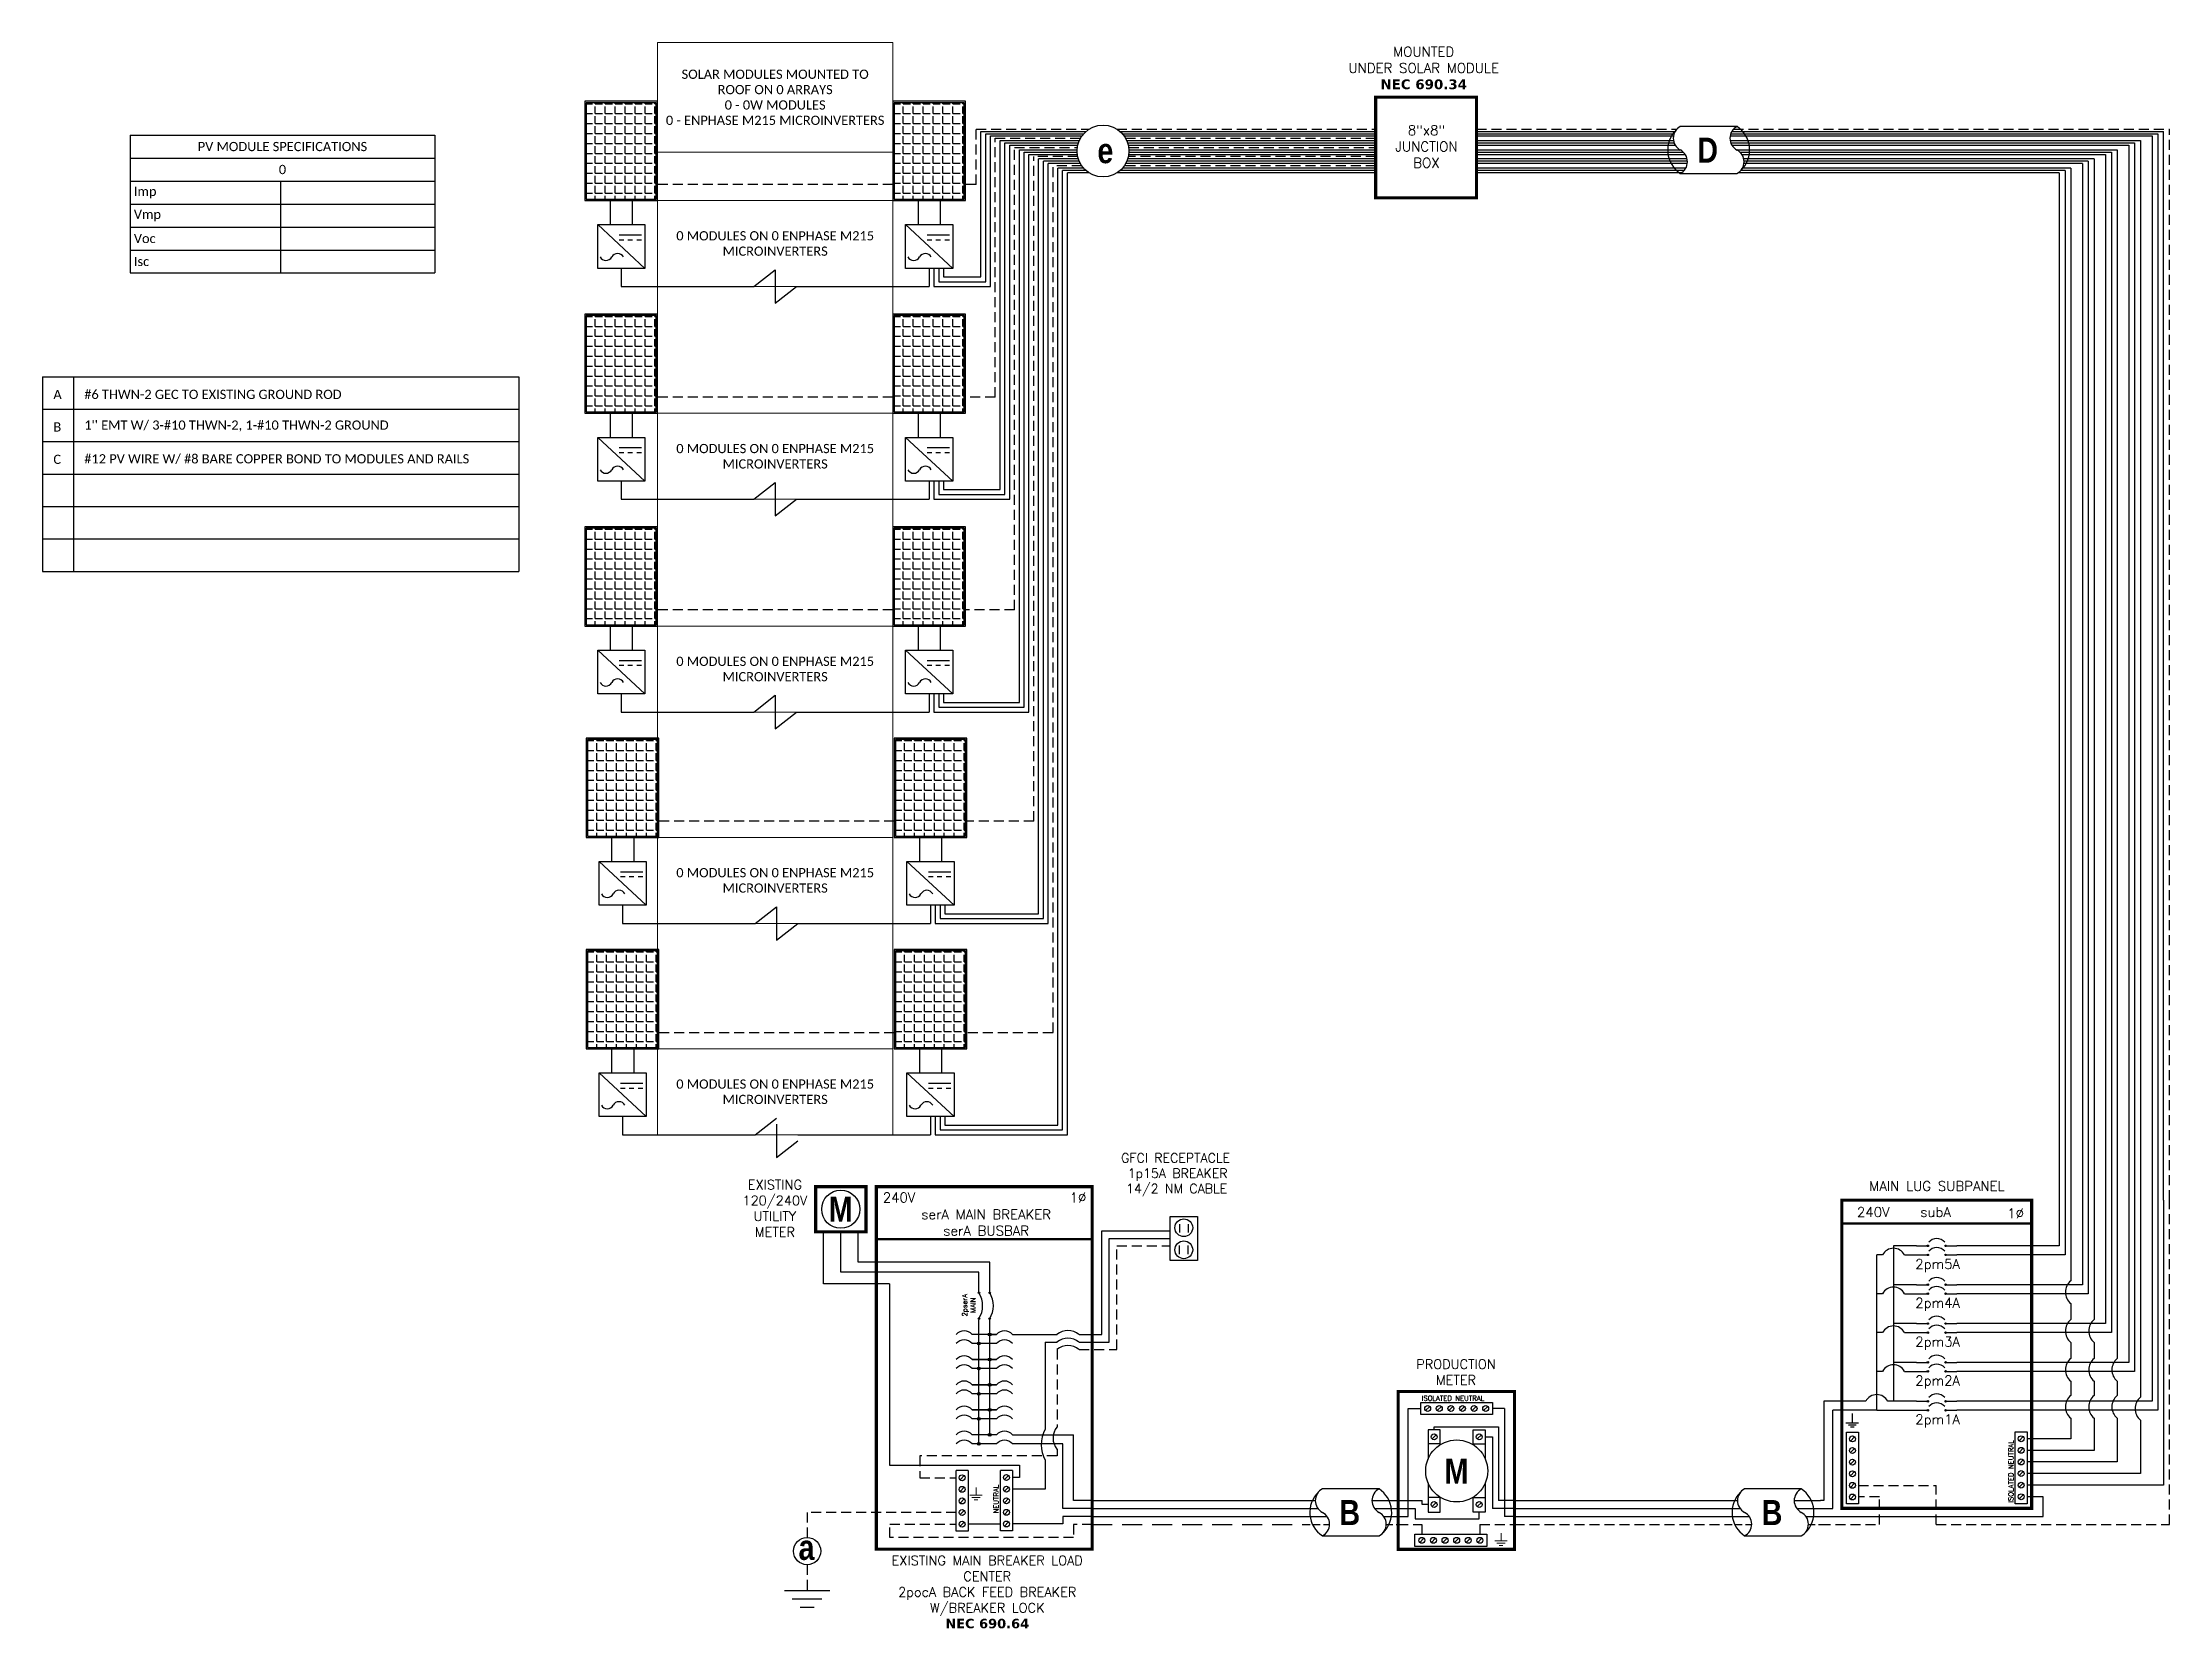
# Model space of a CAD drawing. Header units: feet. Extents: x 14492 to 15290, y 15282 to 15877.
import ezdxf

# ---------------------------------------------------------------- set-up
doc = ezdxf.new("R2010")
doc.units = ezdxf.units.FT
doc.header["$MEASUREMENT"] = 0
doc.linetypes.add('DASHED', pattern=[0.75, 0.5, -0.25])
doc.linetypes.add('HIDDEN', pattern=[0.375, 0.25, -0.125])
for name, color, linetype in [('ONE LINE BLOCKS', 7, 'Continuous'), ('TABLES', 7, 'Continuous'), ('TEXT', 7, 'Continuous'), ('Z - TITLEBLOCK TXT', 7, 'Continuous')]:
    doc.layers.add(name, color=color, linetype=linetype)
doc.styles.add('ONE LINE TXT', font='techb___.ttf')
doc.styles.get("Standard").update_dxf_attribs({"font": 'simplex.shx'})

msp = doc.modelspace()

# ---------------------------------------------------------------- texts
at = {"color": 1, "linetype": 'Continuous', "char_height": 9.3833, "attachment_point": 1, "style": 'ONE LINE TXT'}
for s, insert in [('{\\W1;\\C256;e}', (14887.84, 15841.12)), ('{\\W1;\\C256;D}', (15112.73, 15841.32)), ('{\\W1;\\C256;B}', (14978.55, 15330.59)), ('{\\W1;\\C256;B}', (15136.84, 15330.59))]:
    msp.add_mtext_dynamic_manual_height_columns(s, width=0.1385, gutter_width=2.13, heights=[0], dxfattribs=dict(at, insert=insert))

# ---------------------------------------------------------------- blocks, each defined once
blk = doc.blocks.new('5microSub')
at = {"layer": 'ONE LINE BLOCKS', "linetype": 'Continuous'}
h = blk.add_hatch(color=1, dxfattribs=at)
h.dxf.hatch_style = 1
edge = h.paths.add_edge_path()
edge.add_arc((40.28, 104.41), 0.291, 0, 360)
h = blk.add_hatch(color=1, dxfattribs=at)
h.dxf.hatch_style = 1
edge = h.paths.add_edge_path()
edge.add_arc((46.96, 104.41), 0.291, 0, 360)
h = blk.add_hatch(color=1, dxfattribs=at)
h.dxf.hatch_style = 1
edge = h.paths.add_edge_path()
edge.add_arc((40.28, 101.03), 0.291, 0, 360)
h = blk.add_hatch(color=1, dxfattribs=at)
h.dxf.hatch_style = 1
edge = h.paths.add_edge_path()
edge.add_arc((46.96, 101.03), 0.291, 0, 360)
h = blk.add_hatch(color=1, dxfattribs=at)
h.dxf.hatch_style = 1
edge = h.paths.add_edge_path()
edge.add_arc((40.28, 89.85), 0.291, 0, 360)
h = blk.add_hatch(color=1, dxfattribs=at)
h.dxf.hatch_style = 1
edge = h.paths.add_edge_path()
edge.add_arc((46.96, 89.85), 0.291, 0, 360)
h = blk.add_hatch(color=1, dxfattribs=at)
h.dxf.hatch_style = 1
edge = h.paths.add_edge_path()
edge.add_arc((40.28, 86.47), 0.291, 0, 360)
h = blk.add_hatch(color=1, dxfattribs=at)
h.dxf.hatch_style = 1
edge = h.paths.add_edge_path()
edge.add_arc((46.96, 86.47), 0.291, 0, 360)
h = blk.add_hatch(color=1, dxfattribs=at)
h.dxf.hatch_style = 1
edge = h.paths.add_edge_path()
edge.add_arc((40.28, 75.29), 0.291, 0, 360)
h = blk.add_hatch(color=1, dxfattribs=at)
h.dxf.hatch_style = 1
edge = h.paths.add_edge_path()
edge.add_arc((40.28, 71.91), 0.291, 0, 360)
h = blk.add_hatch(color=1, dxfattribs=at)
h.dxf.hatch_style = 1
edge = h.paths.add_edge_path()
edge.add_arc((46.96, 75.29), 0.291, 0, 360)
h = blk.add_hatch(color=1, dxfattribs=at)
h.dxf.hatch_style = 1
edge = h.paths.add_edge_path()
edge.add_arc((46.96, 71.91), 0.291, 0, 360)
h = blk.add_hatch(color=1, dxfattribs=at)
h.dxf.hatch_style = 1
edge = h.paths.add_edge_path()
edge.add_arc((40.28, 60.73), 0.291, 0, 360)
h = blk.add_hatch(color=1, dxfattribs=at)
h.dxf.hatch_style = 1
edge = h.paths.add_edge_path()
edge.add_arc((40.28, 57.35), 0.291, 0, 360)
h = blk.add_hatch(color=1, dxfattribs=at)
h.dxf.hatch_style = 1
edge = h.paths.add_edge_path()
edge.add_arc((46.96, 60.73), 0.291, 0, 360)
h = blk.add_hatch(color=1, dxfattribs=at)
h.dxf.hatch_style = 1
edge = h.paths.add_edge_path()
edge.add_arc((46.96, 57.35), 0.291, 0, 360)
h = blk.add_hatch(color=1, dxfattribs=at)
h.dxf.hatch_style = 1
edge = h.paths.add_edge_path()
edge.add_arc((40.28, 46.17), 0.291, 0, 360)
h = blk.add_hatch(color=1, dxfattribs=at)
h.dxf.hatch_style = 1
edge = h.paths.add_edge_path()
edge.add_arc((40.28, 42.79), 0.291, 0, 360)
h = blk.add_hatch(color=1, dxfattribs=at)
h.dxf.hatch_style = 1
edge = h.paths.add_edge_path()
edge.add_arc((46.96, 46.17), 0.291, 0, 360)
h = blk.add_hatch(color=1, dxfattribs=at)
h.dxf.hatch_style = 1
edge = h.paths.add_edge_path()
edge.add_arc((46.96, 42.79), 0.291, 0, 360)
at = {"color": 7, "linetype": 'Continuous'}
for p, q in [((89.54, 121.54), (89.54, 104.41)), ((98.24, 121.54), (98.24, 89.85)), ((106.94, 121.54), (106.94, 75.29)), ((115.64, 121.54), (115.64, 60.73)), ((124.34, 121.54), (124.34, 46.17)), ((36.09, 104.41), (27.43, 104.41)), ((27.43, 104.41), (27.43, 89.85)), ((89.54, 104.41), (51.15, 104.41)), ((36.09, 89.85), (27.43, 89.85)), ((27.43, 89.85), (27.43, 75.29)), ((98.24, 89.85), (51.15, 89.85)), ((36.09, 75.29), (27.43, 75.29)), ((27.43, 75.29), (27.43, 60.73)), ((106.94, 75.29), (51.15, 75.29)), ((36.09, 60.73), (27.43, 60.73)), ((27.43, 60.73), (27.43, 46.17)), ((115.64, 60.73), (51.15, 60.73)), ((17.02, 46.17), (1.34, 46.17)), ((1.34, 46.17), (1.34, 9)), ((36.09, 46.17), (25.26, 46.17)), ((124.34, 46.17), (51.15, 46.17)), ((1.34, 9), (0, 9))]:
    blk.add_line(p, q, dxfattribs=at)
at = {"color": 10, "linetype": 'Continuous'}
for p, q in [((91.71, 121.54), (91.71, 101.03)), ((100.41, 121.54), (100.41, 86.47)), ((109.11, 121.54), (109.11, 71.91)), ((117.81, 121.54), (117.81, 57.35)), ((126.51, 121.54), (126.51, 42.79)), ((21.14, 86.47), (21.14, 101.03)), ((23.31, 101.03), (21.14, 101.03)), ((31.55, 101.03), (36.09, 101.03)), ((91.71, 101.03), (51.15, 101.03)), ((21.14, 71.91), (21.14, 86.47)), ((23.31, 86.47), (21.14, 86.47)), ((31.55, 86.47), (36.09, 86.47)), ((100.41, 86.47), (51.15, 86.47)), ((21.14, 57.35), (21.14, 71.91)), ((23.31, 71.91), (21.14, 71.91)), ((31.55, 71.91), (36.09, 71.91)), ((109.11, 71.91), (51.15, 71.91)), ((21.14, 42.79), (21.14, 57.35)), ((23.31, 57.35), (21.14, 57.35)), ((31.55, 57.35), (36.09, 57.35)), ((117.81, 57.35), (51.15, 57.35)), ((21.14, 42.79), (4.63, 42.79)), ((4.63, 6), (4.63, 42.79)), ((21.14, 42.79), (36.09, 42.79)), ((126.51, 42.79), (51.15, 42.79)), ((0, 6), (4.63, 6))]:
    blk.add_line(p, q, dxfattribs=at)
at = {"color": 253, "linetype": 'Continuous'}
for p, q in [((93.89, 121.54), (93.89, 91.34)), ((102.59, 121.54), (102.59, 76.78)), ((111.29, 121.54), (111.29, 62.22)), ((119.99, 121.54), (119.99, 47.66)), ((128.69, 121.54), (128.69, 14.71)), ((93.89, 82.78), (93.89, 76.78)), ((93.89, 68.22), (93.89, 62.22)), ((102.59, 68.22), (102.59, 62.22)), ((93.89, 53.66), (93.89, 48.33)), ((102.59, 53.66), (102.59, 48.33)), ((111.29, 53.66), (111.29, 48.33)), ((93.89, 32.11), (77.54, 32.11)), ((93.89, 39.78), (93.89, 32.11)), ((102.59, 39.78), (102.59, 27.76)), ((111.29, 39.78), (111.29, 23.41)), ((119.99, 39.1), (119.99, 19.06)), ((102.59, 27.76), (77.54, 27.76)), ((111.29, 23.41), (77.54, 23.41)), ((119.99, 19.06), (77.54, 19.06)), ((128.69, 14.71), (77.54, 14.71)), ((83.55, 10.36), (77.54, 10.36)), ((83.55, 3), (83.55, 10.36)), ((0, 3), (83.55, 3))]:
    blk.add_line(p, q, dxfattribs=at)
at = {"color": 10, "linetype": 'Continuous'}
for centre in [(27.43, 98.87), (27.43, 84.31), (27.43, 69.75), (27.43, 55.19)]:
    blk.add_arc(centre, 4.65, 27.66392, 152.33608, dxfattribs=at)
at = {"color": 253, "linetype": 'Continuous'}
for centre in [(97.46, 87.06), (97.46, 72.5), (106.16, 72.5), (97.46, 57.94), (106.16, 57.94), (114.87, 57.94), (97.46, 44.05), (106.16, 44.05), (114.87, 44.05), (123.57, 43.38)]:
    blk.add_arc(centre, 5.58, 129.92155, 230.07845, dxfattribs=at)
at = {"color": 7, "linetype": 'Continuous'}
blk.add_arc((21.14, 44.01), 4.65, 27.66392, 152.33608, dxfattribs=at)
at = {"layer": 'ONE LINE BLOCKS', "lineweight": 50}
blk.add_line((8.04, 112.83), (79.2, 112.83), dxfattribs=at)
at = {"layer": 'ONE LINE BLOCKS', "lineweight": 50, "const_width": 1.19}
blk.add_lwpolyline([(8.04, 6.01), (8.04, 121.54), (79.2, 121.54), (79.2, 6.01)], close=True, dxfattribs=at)
at = {"layer": 'TEXT', "color": 92, "linetype": 'HIDDEN', "ltscale": 15}
for p, q in [((130.86, 0), (130.86, 121.54)), ((14.31, 14.64), (43.39, 14.64)), ((22.14, 10.28), (14.31, 10.28)), ((22.14, 0), (22.14, 10.28)), ((43.39, 0), (43.39, 14.64)), ((0, 0), (22.14, 0)), ((43.39, 0), (130.86, 0))]:
    blk.add_line(p, q, dxfattribs=at)
at = {"layer": 'TEXT', "color": 92, "linetype": 'HIDDEN', "flags": 128}
for points in [[(11.94, 41.63), (11.94, 38.13)], [(9.6, 38.13), (14.28, 38.13)], [(13.47, 37.26), (10.41, 37.26)], [(12.65, 36.39), (11.22, 36.39)]]:
    blk.add_lwpolyline(points, dxfattribs=at)
at = {"layer": 'Z - TITLEBLOCK TXT', "color": 1, "linetype": 'Continuous'}
for p, q in [((9.77, 7.69), (9.77, 34.63)), ((9.77, 34.63), (14.31, 34.63)), ((14.31, 34.63), (14.31, 7.69)), ((73, 7.76), (73, 34.71)), ((73, 34.71), (77.54, 34.71)), ((77.54, 34.71), (77.54, 7.76)), ((14.31, 7.69), (9.77, 7.69)), ((77.54, 7.76), (73, 7.76))]:
    blk.add_line(p, q, dxfattribs=at)
at = {"layer": 'Z - TITLEBLOCK TXT', "color": 4, "linetype": 'Continuous'}
for p, q in [((12.83, 32.82), (11.25, 31.25)), ((76.06, 32.9), (74.49, 31.32)), ((12.83, 28.47), (11.25, 26.9)), ((12.83, 24.12), (11.25, 22.55)), ((76.06, 28.54), (74.49, 26.97)), ((76.06, 24.19), (74.49, 22.62)), ((12.83, 19.77), (11.25, 18.2)), ((76.06, 19.84), (74.49, 18.27)), ((12.83, 15.42), (11.25, 13.85)), ((12.83, 11.07), (11.25, 9.5)), ((76.06, 15.49), (74.49, 13.92)), ((76.06, 11.14), (74.49, 9.57))]:
    blk.add_line(p, q, dxfattribs=at)
at = {"layer": 'Z - TITLEBLOCK TXT', "color": 1, "linetype": 'Continuous', "flags": 128}
for points in [[(36.09, 104.41), (40.28, 104.41)], [(36.09, 104.41), (40.28, 104.41)], [(46.96, 104.41), (51.15, 104.41)], [(36.09, 101.03), (40.28, 101.03)], [(36.09, 101.03), (40.28, 101.03)], [(46.96, 101.03), (51.15, 101.03)], [(36.09, 89.85), (40.28, 89.85)], [(36.09, 89.85), (40.28, 89.85)], [(46.96, 89.85), (51.15, 89.85)], [(36.09, 86.47), (40.28, 86.47)], [(36.09, 86.47), (40.28, 86.47)], [(46.96, 86.47), (51.15, 86.47)], [(36.09, 75.29), (40.28, 75.29)], [(36.09, 75.29), (40.28, 75.29)], [(36.09, 71.91), (40.28, 71.91)], [(36.09, 71.91), (40.28, 71.91)], [(46.96, 75.29), (51.15, 75.29)], [(46.96, 71.91), (51.15, 71.91)], [(36.09, 60.73), (40.28, 60.73)], [(36.09, 60.73), (40.28, 60.73)], [(36.09, 57.35), (40.28, 57.35)], [(36.09, 57.35), (40.28, 57.35)], [(46.96, 60.73), (51.15, 60.73)], [(46.96, 57.35), (51.15, 57.35)], [(36.09, 46.17), (40.28, 46.17)], [(36.09, 46.17), (40.28, 46.17)], [(36.09, 42.79), (40.28, 42.79)], [(36.09, 42.79), (40.28, 42.79)], [(46.96, 46.17), (51.15, 46.17)], [(46.96, 42.79), (51.15, 42.79)]]:
    blk.add_lwpolyline(points, dxfattribs=at)
at = {"layer": 'Z - TITLEBLOCK TXT', "color": 1, "linetype": 'Continuous'}
for centre in [(40.28, 104.41), (46.96, 104.41), (40.28, 101.03), (46.96, 101.03), (40.28, 89.85), (46.96, 89.85), (40.28, 86.47), (46.96, 86.47), (40.28, 75.29), (40.28, 71.91), (46.96, 75.29), (46.96, 71.91), (40.28, 60.73), (40.28, 57.35), (46.96, 60.73), (46.96, 57.35), (40.28, 46.17), (40.28, 42.79), (46.96, 46.17), (46.96, 42.79)]:
    blk.add_circle(centre, 0.291, dxfattribs=at)
at = {"layer": 'Z - TITLEBLOCK TXT', "color": 4, "linetype": 'Continuous'}
for centre in [(12.04, 32.04), (75.27, 32.11), (12.04, 27.69), (12.04, 23.34), (75.27, 27.76), (75.27, 23.41), (12.04, 18.99), (75.27, 19.06), (12.04, 14.64), (12.04, 10.28), (75.27, 14.71), (75.27, 10.36)]:
    blk.add_circle(centre, 1.11, dxfattribs=at)
at = {"layer": 'Z - TITLEBLOCK TXT', "color": 1, "linetype": 'Continuous'}
for centre in [(43.62, 103.21), (43.62, 99.83), (43.62, 88.65), (43.62, 85.27), (43.62, 74.09), (43.62, 70.71), (43.62, 59.53), (43.62, 56.15), (43.62, 44.97), (43.62, 41.59)]:
    blk.add_arc(centre, 3.93, 40.3392, 139.6608, dxfattribs=at)
at = {"layer": 'TABLES', "color": 1, "linetype": 'Continuous'}
for s, p in [('2pm5A', (35.59, 95.79)), ('2pm4A', (35.59, 81.23)), ('2pm3A', (35.59, 66.67)), ('2pm2A', (35.59, 52.11)), ('2pm1A', (35.59, 37.55))]:
    blk.add_text(s, height=3.658, dxfattribs=at).set_placement(p)
at = {"layer": 'TABLES', "color": 4, "linetype": 'Continuous'}
blk.add_text('ISOLATED NEUTRAL', height=1.8743, rotation=90, dxfattribs=at).set_placement((72.35, 8.12))
at = {"layer": 'TEXT', "color": 1, "attachment_point": 5}
for s, width, gutter_width, insert, char_height in [('MAIN LUG SUBPANEL ', 62.3984, 7.17, (43.71, 126.82), 3.6576), ('240V', 0.1481, 0.75, (19.83, 117.09), 3.658), ('subA', 0.1481, 0.75, (43.21, 117.09), 3.658), ('1∅', 0.1481, 0.75, (73.19, 116.58), 3.658)]:
    blk.add_mtext_dynamic_manual_height_columns(s, width=width, gutter_width=gutter_width, heights=[0], dxfattribs=dict(at, insert=insert, char_height=char_height))
blk = doc.blocks.new('*T23')
at = {"layer": 'Defpoints', "color": 8, "linetype": 'ByBlock', "lineweight": 0, "transparency": 16777216}
for p, q in [((0, 0), (88.16, 0)), ((0, 0), (0, -409.45)), ((88.16, 0), (88.16, -409.45)), ((0, -41.08), (88.16, -41.08)), ((0, -59.24), (88.16, -59.24)), ((0, -91.46), (88.16, -91.46)), ((0, -138.99), (88.16, -138.99)), ((0, -171.21), (88.16, -171.21)), ((0, -218.74), (88.16, -218.74)), ((0, -250.97), (88.16, -250.97)), ((0, -297.99), (88.16, -297.99)), ((0, -330.21), (88.16, -330.21)), ((0, -377.23), (88.16, -377.23)), ((0, -409.45), (88.16, -409.45))]:
    blk.add_line(p, q, dxfattribs=at)
at = {"color": 0, "linetype": 'Continuous', "transparency": 16777216, "char_height": 3.4544, "width": 83.574, "attachment_point": 5}
for s, insert in [('{\\fCalibri|b0|i0|c0;SOLAR MODULES MOUNTED TO ROOF ON 0 ARRAYS^J0 - 0W MODULES^J0 - ENPHASE M215 MICROINVERTERS', (44.08, -20.54)), ('{\\fCalibri|b0|i0|c0;', (44.08, -50.16)), ('{\\fCalibri|b0|i0|c0;0 MODULES ON 0 ENPHASE M215 MICROINVERTERS', (44.08, -75.35)), ('{\\fCalibri|b0|i0|c0;', (44.08, -115.23)), ('{\\fCalibri|b0|i0|c0;0 MODULES ON 0 ENPHASE M215 MICROINVERTERS', (44.08, -155.1)), ('{\\fCalibri|b0|i0|c0;', (44.08, -194.98)), ('{\\fCalibri|b0|i0|c0;0 MODULES ON 0 ENPHASE M215 MICROINVERTERS', (44.08, -234.86)), ('{\\fCalibri|b0|i0|c0;', (44.08, -274.48)), ('{\\fCalibri|b0|i0|c0;0 MODULES ON 0 ENPHASE M215 MICROINVERTERS', (44.08, -314.1)), ('{\\fCalibri|b0|i0|c0;', (44.08, -353.72)), ('{\\fCalibri|b0|i0|c0;0 MODULES ON 0 ENPHASE M215 MICROINVERTERS', (44.08, -393.34))]:
    blk.add_mtext(s, dxfattribs=dict(at, insert=insert))
blk = doc.blocks.new('*U13')
at = {"color": 7}
for p, q in [((-35.53, 9), (-31.05, 9)), ((-9.81, 9), (0, 9))]:
    blk.add_line(p, q, dxfattribs=at)
at = {"color": 7, "linetype": 'Continuous'}
for p, q in [((-7.14, 13.31), (-28.39, 13.31)), ((-28.39, -4.31), (-7.14, -4.31))]:
    blk.add_line(p, q, dxfattribs=at)
at = {"color": 10}
for p, q in [((-35.53, 6), (-30.11, 6)), ((-8.87, 6), (0, 6))]:
    blk.add_line(p, q, dxfattribs=at)
at = {"color": 253}
for p, q in [((-35.53, 3), (-26.66, 3)), ((-5.41, 3), (0, 3))]:
    blk.add_line(p, q, dxfattribs=at)
at = {"color": 92, "linetype": 'HIDDEN', "ltscale": 10}
for p, q in [((-4.48, 0), (0, 0)), ((-35.53, 0), (-25.72, 0))]:
    blk.add_line(p, q, dxfattribs=at)
at = {"color": 7, "linetype": 'Continuous'}
for centre, start, end in [((-22.54, 4.5), 133.97324, 236.42648), ((-12.99, 4.5), 313.97324, 56.42648)]:
    blk.add_arc(centre, 10.58, start, end, dxfattribs=at)
at = {"linetype": 'Continuous'}
for centre, start, end in [((-26.08, 8.91), 117.66392, 242.33608), ((-4.83, 8.91), 117.66392, 242.33608), ((-30.7, 0.09), 297.66392, 62.33608), ((-9.45, 0.09), 297.66392, 62.33608)]:
    blk.add_arc(centre, 4.98, start, end, dxfattribs=at)
blk = doc.blocks.new('*U25')
at = {"color": 7}
blk.add_line((-79.14, 9), (0, 9), dxfattribs=at)
at = {"color": 10}
blk.add_line((-79.14, 6), (0, 6), dxfattribs=at)
at = {"color": 253}
blk.add_line((-79.14, 3), (0, 3), dxfattribs=at)
at = {"color": 92, "linetype": 'HIDDEN', "ltscale": 15}
blk.add_line((-79.14, 0), (0, 0), dxfattribs=at)
blk = doc.blocks.new('*U21')
at = {"color": 7}
blk.add_line((-79.14, 9), (0, 9), dxfattribs=at)
at = {"color": 10}
blk.add_line((-79.14, 6), (0, 6), dxfattribs=at)
at = {"color": 253}
blk.add_line((-79.14, 3), (0, 3), dxfattribs=at)
at = {"color": 92, "linetype": 'DASHED', "ltscale": 15}
blk.add_line((-79.14, 0), (0, 0), dxfattribs=at)
blk = doc.blocks.new('productionMeter')
at = {"color": 253, "linetype": 'Continuous'}
for p, q in [((-39.9, 3), (-39.9, 43.45)), ((-39.9, 43.45), (-35.13, 43.45)), ((-3.71, 43.45), (-8.18, 43.45)), ((-3.71, 43.45), (-3.71, 3)), ((-43.61, 3), (-39.9, 3)), ((0, 3), (-3.71, 3))]:
    blk.add_line(p, q, dxfattribs=at)
at = {"color": 1, "linetype": 'Continuous'}
for p, q in [((-35.13, 41.18), (-35.13, 45.72)), ((-35.13, 45.72), (-8.18, 45.72)), ((-8.18, 41.18), (-35.13, 41.18)), ((-8.18, 45.72), (-8.18, 41.18)), ((-32.38, 35.4), (-32.38, 24.5)), ((-27.84, 35.4), (-32.38, 35.4)), ((-27.84, 29.86), (-27.84, 35.4)), ((-15.47, 29.86), (-15.47, 35.4)), ((-15.47, 35.4), (-10.93, 35.4)), ((-10.93, 35.4), (-10.93, 24.5)), ((-27.84, 30.21), (-32.38, 30.21)), ((-15.47, 30.21), (-10.93, 30.21)), ((-32.38, 15.55), (-32.38, 4.64)), ((-27.84, 10.04), (-32.38, 10.04)), ((-27.84, 4.64), (-27.84, 10.18)), ((-15.47, 4.64), (-15.47, 10.18)), ((-15.47, 10.04), (-10.93, 10.04)), ((-10.93, 15.55), (-10.93, 4.64)), ((-32.38, 4.64), (-27.84, 4.64)), ((-10.93, 4.64), (-15.47, 4.64)), ((-37.32, -8.24), (-37.32, -3.7)), ((-37.32, -3.7), (-10.37, -3.7)), ((-10.37, -3.7), (-10.37, -8.24)), ((-10.37, -8.24), (-37.32, -8.24))]:
    blk.add_line(p, q, dxfattribs=at)
at = {"color": 4, "linetype": 'Continuous'}
for p, q in [((-31.74, 44.23), (-33.32, 42.66)), ((-27.39, 44.23), (-28.97, 42.66)), ((-23.04, 44.23), (-24.62, 42.66)), ((-18.69, 44.23), (-20.26, 42.66)), ((-14.34, 44.23), (-15.91, 42.66)), ((-9.99, 44.23), (-11.56, 42.66)), ((-29.33, 33.59), (-30.9, 32.02)), ((-12.41, 33.59), (-13.98, 32.02)), ((-29.33, 8.23), (-30.9, 6.66)), ((-12.41, 8.23), (-13.98, 6.66)), ((-33.93, -5.19), (-35.51, -6.76)), ((-29.58, -5.19), (-31.15, -6.76)), ((-25.23, -5.19), (-26.8, -6.76)), ((-20.88, -5.19), (-22.45, -6.76)), ((-16.53, -5.19), (-18.1, -6.76)), ((-12.18, -5.19), (-13.75, -6.76))]:
    blk.add_line(p, q, dxfattribs=at)
at = {"color": 7}
for p, q in [((-30.11, 35.4), (-30.11, 36.59)), ((-30.11, 36.59), (-5.98, 36.59)), ((-5.98, 36.59), (-5.98, 9)), ((-43.61, 9), (-34.54, 9)), ((-34.54, 7.44), (-34.54, 9)), ((0, 9), (-5.98, 9)), ((-32.38, 7.44), (-34.54, 7.44))]:
    blk.add_line(p, q, dxfattribs=at)
at = {"color": 10, "linetype": 'Continuous'}
for p, q in [((-10.93, 32.81), (-8.25, 32.81)), ((-8.25, 32.81), (-8.25, 6)), ((-43.61, 6), (-37.24, 6)), ((-37.24, 6), (-37.24, 2.05)), ((-37.24, 2.05), (-13.2, 2.05)), ((-13.2, 2.05), (-13.2, 4.64)), ((0, 6), (-8.25, 6))]:
    blk.add_line(p, q, dxfattribs=at)
at = {"color": 92, "linetype": 'HIDDEN', "ltscale": 15}
for p, q in [((-43.61, 0), (-34.72, 0)), ((-12.97, 0), (-12.97, -3.7)), ((-12.97, 0), (0, 0)), ((-34.72, 0), (-34.72, -3.7))]:
    blk.add_line(p, q, dxfattribs=at)
at = {"lineweight": 50, "const_width": 1.19}
blk.add_lwpolyline([(-43.61, -9.34), (-43.61, 49.84), (0, 49.84), (0, -9.34)], close=True, dxfattribs=at)
at = {"color": 92, "linetype": 'Continuous', "lineweight": 5, "ltscale": 0.05, "flags": 128}
for points in [[(-2.7, -6.18), (-7.38, -6.18)], [(-6.57, -7.05), (-3.51, -7.05)], [(-5.76, -7.91), (-4.32, -7.91)], [(-5.04, -3.33), (-5.04, -6.18)]]:
    blk.add_lwpolyline(points, dxfattribs=at)
at = {"color": 4, "linetype": 'Continuous'}
for centre in [(-32.53, 43.45), (-28.18, 43.45), (-23.83, 43.45), (-19.48, 43.45), (-15.13, 43.45), (-10.78, 43.45), (-30.11, 32.81), (-13.2, 32.81), (-30.11, 7.44), (-13.2, 7.44), (-34.72, -5.97), (-30.37, -5.97), (-26.02, -5.97), (-21.67, -5.97), (-17.32, -5.97), (-12.97, -5.97)]:
    blk.add_circle(centre, 1.11, dxfattribs=at)
at = {"linetype": 'Continuous'}
blk.add_circle((-21.65, 20.02), 11.62, dxfattribs=at)
at = {"color": 4, "linetype": 'Continuous'}
blk.add_text('ISOLATED NEUTRAL', height=1.8743, dxfattribs=at).set_placement((-34.77, 46.37))
at = {"color": 253, "linetype": 'Continuous', "style": 'ONE LINE TXT'}
blk.add_text('M', height=9.38, dxfattribs=at).set_placement((-26.21, 15.31))
at = {"color": 1, "insert": (-21.93, 57.08), "char_height": 3.5433, "attachment_point": 5}
blk.add_mtext_dynamic_manual_height_columns('PRODUCTION METER', width=1.3203, gutter_width=7.17, heights=[0], dxfattribs=at)
blk = doc.blocks.new('*U18')
at = {"color": 7}
blk.add_blockref('productionMeter', (0, 0), dxfattribs=at)
blk = doc.blocks.new('breakerPanel')
at = {"linetype": 'Continuous'}
h = blk.add_hatch(color=1, dxfattribs=at)
h.dxf.hatch_style = 1
edge = h.paths.add_edge_path()
edge.add_arc((-42.47, 86.8), 0.291, 0, 360)
h = blk.add_hatch(color=1, dxfattribs=at)
h.dxf.hatch_style = 1
edge = h.paths.add_edge_path()
edge.add_arc((-38.44, 86.8), 0.291, 0, 360)
h = blk.add_hatch(color=1, dxfattribs=at)
h.dxf.hatch_style = 1
edge = h.paths.add_edge_path()
edge.add_arc((-42.47, 77.16), 0.291, 0, 360)
h = blk.add_hatch(color=1, dxfattribs=at)
h.dxf.hatch_style = 1
edge = h.paths.add_edge_path()
edge.add_arc((-38.44, 77.16), 0.291, 0, 360)
h = blk.add_hatch(color=1, dxfattribs=at)
h.dxf.hatch_style = 1
edge = h.paths.add_edge_path()
edge.add_arc((-42.47, 67.78), 0.528, 0, 360)
h = blk.add_hatch(color=1, dxfattribs=at)
h.dxf.hatch_style = 1
edge = h.paths.add_edge_path()
edge.add_arc((-38.44, 71.16), 0.528, 0, 360)
h = blk.add_hatch(color=1, dxfattribs=at)
h.dxf.hatch_style = 1
edge = h.paths.add_edge_path()
edge.add_arc((-42.47, 58.38), 0.528, 0, 360)
h = blk.add_hatch(color=1, dxfattribs=at)
h.dxf.hatch_style = 1
edge = h.paths.add_edge_path()
edge.add_arc((-38.44, 61.76), 0.528, 0, 360)
h = blk.add_hatch(color=1, dxfattribs=at)
h.dxf.hatch_style = 1
edge = h.paths.add_edge_path()
edge.add_arc((-42.47, 48.98), 0.528, 0, 360)
h = blk.add_hatch(color=1, dxfattribs=at)
h.dxf.hatch_style = 1
edge = h.paths.add_edge_path()
edge.add_arc((-38.44, 52.36), 0.528, 0, 360)
h = blk.add_hatch(color=1, dxfattribs=at)
h.dxf.hatch_style = 1
edge = h.paths.add_edge_path()
edge.add_arc((-42.47, 39.58), 0.528, 0, 360)
h = blk.add_hatch(color=1, dxfattribs=at)
h.dxf.hatch_style = 1
edge = h.paths.add_edge_path()
edge.add_arc((-38.44, 42.95), 0.528, 0, 360)
h = blk.add_hatch(color=1, dxfattribs=at)
h.dxf.hatch_style = 1
edge = h.paths.add_edge_path()
edge.add_arc((-38.44, 33.55), 0.528, 0, 360)
h = blk.add_hatch(color=1, dxfattribs=at)
h.dxf.hatch_style = 1
edge = h.paths.add_edge_path()
edge.add_arc((-42.47, 30.17), 0.528, 0, 360)
at = {"color": 155, "true_color": 0x647190}
blk.add_line((-80.92, 126.59), (0, 126.59), dxfattribs=at)
at = {"color": 253, "linetype": 'Continuous'}
for p, q in [((-100.73, 90.2), (-100.73, 109.7)), ((-76.04, 90.2), (-100.73, 90.2)), ((-76.04, 90.2), (-76.04, 22.16)), ((-76.04, 22.16), (-27.25, 22.16)), ((-27.25, 17.57), (-29.89, 17.57)), ((-27.25, 22.16), (-27.25, 17.57)), ((-11.01, 0.16), (-29.89, 0.16)), ((0, 3), (-11.01, 3)), ((-11.01, 3), (-11.01, 0.16))]:
    blk.add_line(p, q, dxfattribs=at)
at = {"color": 10, "linetype": 'Continuous'}
for p, q in [((-94.24, 94.51), (-94.24, 109.7)), ((-42.47, 94.51), (-94.24, 94.51)), ((-42.47, 87.09), (-42.47, 94.51)), ((-42.47, 30.17), (-42.47, 76.87)), ((-35.88, 67.78), (-45.04, 67.78)), ((-35.88, 58.38), (-45.04, 58.38)), ((-35.88, 48.98), (-45.04, 48.98)), ((-35.88, 39.58), (-45.04, 39.58)), ((-35.88, 30.17), (-45.04, 30.17)), ((-10.98, 30.17), (-29.89, 30.17)), ((-10.98, 6), (-10.98, 30.17)), ((0, 6), (-10.98, 6))]:
    blk.add_line(p, q, dxfattribs=at)
at = {"color": 7, "linetype": 'Continuous'}
for p, q in [((-87.75, 98.34), (-87.75, 109.7)), ((-38.44, 98.34), (-87.75, 98.34)), ((-38.44, 87.09), (-38.44, 98.34)), ((-38.44, 61.76), (-38.44, 76.87)), ((-35.88, 71.16), (-45.04, 71.16)), ((-38.44, 71.16), (-35.88, 71.16)), ((-45.04, 61.76), (-35.88, 61.76)), ((-35.88, 61.76), (-45.04, 61.76)), ((-38.44, 52.36), (-38.44, 61.76)), ((-45.04, 52.36), (-35.88, 52.36)), ((-35.88, 52.36), (-45.04, 52.36)), ((-38.44, 42.95), (-38.44, 52.36)), ((-45.04, 42.95), (-35.88, 42.95)), ((-35.88, 42.95), (-45.04, 42.95)), ((-38.44, 33.55), (-38.44, 42.95)), ((-35.88, 33.55), (-45.04, 33.55)), ((-6.96, 9), (-6.96, 33.55))]:
    blk.add_line(p, q, dxfattribs=at)
at = {"lineweight": 50}
blk.add_line((-80.92, 106.95), (0, 106.95), dxfattribs=at)
at = {"color": 7}
for p, q in [((-29.89, 33.55), (-6.96, 33.55)), ((0, 9), (-6.96, 9))]:
    blk.add_line(p, q, dxfattribs=at)
at = {"color": 1, "linetype": 'Continuous'}
for p, q in [((-51.03, -2.51), (-51.03, 20.23)), ((-46.49, 20.23), (-51.03, 20.23)), ((-46.49, 20.23), (-46.49, -2.51)), ((-34.43, -2.43), (-34.43, 20.16)), ((-29.89, 20.16), (-34.43, 20.16)), ((-29.89, 20.16), (-29.89, -2.43)), ((-46.49, -2.51), (-51.03, -2.51)), ((-29.89, -2.43), (-34.43, -2.43))]:
    blk.add_line(p, q, dxfattribs=at)
at = {"color": 4, "linetype": 'Continuous'}
for p, q in [((-47.97, 18.28), (-49.55, 16.71)), ((-31.37, 18.35), (-32.94, 16.78)), ((-47.97, 13.93), (-49.55, 12.36)), ((-47.97, 9.58), (-49.55, 8.01)), ((-31.37, 14), (-32.94, 12.43)), ((-31.37, 9.65), (-32.94, 8.08)), ((-47.97, 5.23), (-49.55, 3.66)), ((-47.97, 0.88), (-49.55, -0.69)), ((-31.37, 5.3), (-32.94, 3.73)), ((-31.37, 0.95), (-32.94, -0.62))]:
    blk.add_line(p, q, dxfattribs=at)
at = {"color": 92, "linetype": 'HIDDEN', "ltscale": 15}
for p, q in [((-51.03, 4.44), (-106.89, 4.44)), ((-106.89, 4.44), (-106.89, -4.87)), ((-75.84, -4.96), (-75.84, 0.09)), ((-75.84, 0.09), (-51.03, 0.09)), ((0, 0), (-6.96, 0)), ((-6.96, -4.96), (-75.84, -4.96)), ((-6.96, 0), (-6.96, -4.96)), ((-106.89, -15.1), (-106.89, -24.84))]:
    blk.add_line(p, q, dxfattribs=at)
at = {"color": 92, "linetype": 'Continuous', "ltscale": 15}
blk.add_line((-34.43, 0.09), (-46.49, 0.09), dxfattribs=at)
at = {"lineweight": 50, "const_width": 1.19}
for points in [[(-103.67, 109.7), (-103.67, 126.59), (-84.82, 126.59), (-84.82, 109.7)], [(-80.92, -9.3), (-80.92, 126.59), (0, 126.59), (0, -9.3)]]:
    blk.add_lwpolyline(points, close=True, dxfattribs=at)
at = {"color": 92, "linetype": 'Continuous', "lineweight": 5, "ltscale": 0.05, "flags": 128}
for points in [[(-45.88, 10.97), (-41.2, 10.97)], [(-42.01, 10.1), (-45.07, 10.1)], [(-42.82, 9.23), (-44.25, 9.23)], [(-43.54, 13.81), (-43.54, 10.97)]]:
    blk.add_lwpolyline(points, dxfattribs=at)
at = {"color": 92, "linetype": 'Continuous', "ltscale": 4, "flags": 128}
for points in [[(-115.37, -24.84), (-98.41, -24.84)], [(-101.35, -27.98), (-112.43, -27.98)], [(-104.29, -31.12), (-109.49, -31.12)]]:
    blk.add_lwpolyline(points, dxfattribs=at)
at = {"linetype": 'Continuous'}
blk.add_circle((-94.24, 118.15), 7.15, dxfattribs=at)
at = {"color": 1, "linetype": 'Continuous'}
for centre, radius in [((-42.47, 86.8), 0.291), ((-38.44, 86.8), 0.291), ((-42.47, 77.16), 0.291), ((-38.44, 77.16), 0.291), ((-42.47, 67.78), 0.528), ((-38.44, 71.16), 0.528), ((-42.47, 58.38), 0.528), ((-38.44, 61.76), 0.528), ((-42.47, 48.98), 0.528), ((-38.44, 52.36), 0.528), ((-42.47, 39.58), 0.528), ((-38.44, 42.95), 0.528), ((-38.44, 33.55), 0.528), ((-42.47, 30.17), 0.528)]:
    blk.add_circle(centre, radius, dxfattribs=at)
at = {"color": 4, "linetype": 'Continuous'}
for centre in [(-48.76, 17.49), (-32.16, 17.57), (-48.76, 13.14), (-48.76, 8.79), (-32.16, 13.21), (-32.16, 8.86), (-48.76, 4.44), (-48.76, 0.09), (-32.16, 4.51), (-32.16, 0.16)]:
    blk.add_circle(centre, 1.11, dxfattribs=at)
at = {"color": 7, "linetype": 'Continuous'}
blk.add_circle((-106.89, -9.99), 5.11, dxfattribs=at)
at = {"color": 1, "linetype": 'Continuous'}
for centre, radius, start, end in [((-50.14, 81.98), 9.06, 327.87082, 32.12918), ((-46.11, 81.98), 9.06, 327.87082, 32.12918), ((-48.03, 68.62), 3.93, 40.3392, 139.6608), ((-32.88, 68.62), 3.93, 40.3392, 139.6608), ((-48.03, 65.24), 3.93, 40.3392, 139.6608), ((-32.88, 65.24), 3.93, 40.3392, 139.6608), ((-48.03, 59.21), 3.93, 40.3392, 139.6608), ((-48.03, 55.84), 3.93, 40.3392, 139.6608), ((-32.88, 59.21), 3.93, 40.3392, 139.6608), ((-32.88, 55.84), 3.93, 40.3392, 139.6608), ((-48.03, 49.81), 3.93, 40.3392, 139.6608), ((-48.03, 46.43), 3.93, 40.3392, 139.6608), ((-32.88, 49.81), 3.93, 40.3392, 139.6608), ((-32.88, 46.43), 3.93, 40.3392, 139.6608), ((-48.03, 40.41), 3.93, 40.3392, 139.6608), ((-48.03, 37.03), 3.93, 40.3392, 139.6608), ((-32.88, 40.41), 3.93, 40.3392, 139.6608), ((-32.88, 37.03), 3.93, 40.3392, 139.6608), ((-48.03, 31.01), 3.93, 40.3392, 139.6608), ((-32.88, 31.01), 3.93, 40.3392, 139.6608), ((-48.03, 27.63), 3.93, 40.3392, 139.6608), ((-32.88, 27.63), 3.93, 40.3392, 139.6608)]:
    blk.add_arc(centre, radius, start, end, dxfattribs=at)
at = {"color": 253, "linetype": 'Continuous', "style": 'ONE LINE TXT'}
blk.add_text('M', height=9.38, dxfattribs=at).set_placement((-98.8, 113.43))
at = {"color": 4, "linetype": 'Continuous'}
blk.add_text('NEUTRAL', height=1.874, rotation=90, dxfattribs=at).set_placement((-35.08, 4.08))
at = {"color": 1, "attachment_point": 5}
for s, width, gutter_width, heights, insert, char_height in [('EXISTING\\P120/240V UTILITY METER', 0.0523, 7.17, [0], (-118.95, 118.48), 3.5433), ('240V', 0.1481, 0.75, [0], (-72.39, 122.54), 3.658), ('1∅', 0.1481, 0.75, [0], (-5.31, 122.54), 3.658), ('serA MAIN BREAKER\\PserA BUSBAR', 72.4998, 0.75, [0], (-39.75, 113.14), 3.6576), ('EXISTING MAIN BREAKER LOAD CENTER\\P2pocA BACK FEED BREAKER W/BREAKER LOCK\\P{\\fVerdana|b1|i0|c0|p34;NEC 690.64}', 79.2627, 97.94, [154.49], (-39.35, -25.39), 3.5433)]:
    blk.add_mtext_dynamic_manual_height_columns(s, width=width, gutter_width=gutter_width, heights=heights, dxfattribs=dict(at, insert=insert, char_height=char_height))
at = {"color": 4, "linetype": 'Continuous', "insert": (-46.25, 82.15), "char_height": 1.874, "attachment_point": 5, "rotation": 90}
blk.add_mtext_dynamic_manual_height_columns('2pserA\\PMAIN', width=0.1481, gutter_width=0.75, heights=[0], dxfattribs=at)
at = {"color": 1, "linetype": 'Continuous', "insert": (-110.08, -3.93), "char_height": 9.3833, "attachment_point": 1, "style": 'ONE LINE TXT'}
blk.add_mtext_dynamic_manual_height_columns('{\\W1;\\C256;a}', width=0.1385, gutter_width=2.13, heights=[0], dxfattribs=at)
blk = doc.blocks.new('*U17')
at = {"color": 7}
blk.add_blockref('breakerPanel', (0, 0), dxfattribs=at)
blk = doc.blocks.new('8x8box')
at = {"lineweight": 50, "const_width": 1.19}
blk.add_lwpolyline([(37.78, 0), (0, 0), (0, 37.78), (37.78, 37.78)], close=True, dxfattribs=at)
at = {"color": 1, "char_height": 3.6576, "attachment_point": 5}
for s, width, insert in [(' \\PMOUNTED \\PUNDER SOLAR MODULE\\P{\\fVerdana|b1|i0|c0|p34;NEC 690.34}', 73.0127, (18.01, 51.7)), ('8"x8"  JUNCTION BOX ', 0.4767, (19.03, 19.26))]:
    blk.add_mtext_dynamic_manual_height_columns(s, width=width, gutter_width=7.17, heights=[0], dxfattribs=dict(at, insert=insert))
blk = doc.blocks.new('*T24')
at = {"linetype": 'ByBlock', "lineweight": -2, "transparency": 16777216}
for p, q in [((0, 0), (178.52, 0)), ((0, 0), (0, -72.97)), ((11.58, 0), (11.58, -72.97)), ((178.52, 0), (178.52, -72.97)), ((0, -12.11), (178.52, -12.11)), ((0, -24.28), (178.52, -24.28)), ((0, -36.46), (178.52, -36.46)), ((0, -48.64), (178.52, -48.64)), ((0, -60.81), (178.52, -60.81)), ((0, -72.97), (178.52, -72.97))]:
    blk.add_line(p, q, dxfattribs=at)
at = {"color": 0, "linetype": 'Continuous', "transparency": 16777216, "char_height": 3.4544, "attachment_point": 7}
for s, insert, width in [('{\\fCalibri|b0|i0|c0;A', (4.06, -8.36), 3.4544), ('{\\fCalibri|b0|i0|c0;#6 THWN-2 GEC TO EXISTING GROUND ROD', (15.65, -8.36), 158.8095), ('{\\fCalibri|b0|i0|c0;B', (4.06, -20.53), 3.4544), ("{\\fCalibri|b0|i0|c0;1'' EMT W/ 3-#10 THWN-2, 1-#10 THWN-2 GROUND", (15.65, -20.53), 158.8095), ('{\\fCalibri|b0|i0|c0;C', (4.06, -32.71), 3.4544), ('{\\fCalibri|b0|i0|c0;#12 PV WIRE W/ #8 BARE COPPER BOND TO MODULES AND RAILS', (15.65, -32.71), 158.8095), ('{\\fCalibri|b0|i0|c0;', (4.06, -44.89), 3.4544), ('{\\fCalibri|b0|i0|c0;', (15.65, -44.89), 158.8095), ('{\\fCalibri|b0|i0|c0;', (4.06, -57.06), 3.4544), ('{\\fCalibri|b0|i0|c0;', (15.65, -57.06), 158.8095), ('{\\fCalibri|b0|i0|c0;', (4.06, -69.22), 3.4544), ('{\\fCalibri|b0|i0|c0;', (15.65, -69.22), 158.8095)]:
    blk.add_mtext(s, dxfattribs=dict(at, insert=insert, width=width))
blk = doc.blocks.new('*T22')
at = {"color": 0, "lineweight": -2, "transparency": 16777216}
for p, q in [((0, 0), (114.19, 0)), ((0, 0), (0, -51.69)), ((114.19, 0), (114.19, -51.69)), ((0, -8.62), (114.19, -8.62)), ((0, -17.23), (114.19, -17.23)), ((56.41, -17.23), (56.41, -51.69)), ((0, -25.85), (114.19, -25.85)), ((0, -34.46), (114.19, -34.46)), ((0, -43.08), (114.19, -43.08)), ((0, -51.69), (114.19, -51.69))]:
    blk.add_line(p, q, dxfattribs=at)
at = {"color": 0, "linetype": 'Continuous', "transparency": 16777216, "char_height": 3.4544}
for s, insert, width, attachment_point in [('{\\fCalibri|b0|i0|c0;PV MODULE SPECIFICATIONS', (57.09, -4.31), 111.433, 5), ('{\\fCalibri|b0|i0|c0;0', (57.09, -12.92), 111.433, 5), ('{\\fCalibri|b0|i0|c0;Imp', (1.38, -21.54), 53.6551, 4), ('{\\fCalibri|b0|i0|c0;', (57.78, -21.54), 55.0254, 4), ('{\\fCalibri|b0|i0|c0;Vmp', (1.38, -30.15), 53.6551, 4), ('{\\fCalibri|b0|i0|c0;', (57.78, -30.15), 55.0254, 4), ('{\\fCalibri|b0|i0|c0;Voc', (1.38, -38.77), 53.6551, 4), ('{\\fCalibri|b0|i0|c0;', (57.78, -38.77), 55.0254, 4), ('{\\fCalibri|b0|i0|c0;Isc', (1.38, -47.39), 53.6551, 4), ('{\\fCalibri|b0|i0|c0;', (57.78, -47.39), 55.0254, 4)]:
    blk.add_mtext(s, dxfattribs=dict(at, insert=insert, width=width, attachment_point=attachment_point))
blk = doc.blocks.new('gfci1')
at = {"color": 7, "linetype": 'Continuous'}
for p, q in [((62.57, 41.42), (62.57, 38.21)), ((65.87, 41.42), (65.87, 38.21)), ((33.46, 0), (33.46, 38.87)), ((33.46, 38.87), (59.14, 38.87)), ((62.57, 30.17), (62.57, 33.39)), ((65.87, 30.17), (65.87, 33.39)), ((0, 0), (16.69, 0)), ((24.94, 0), (33.46, 0))]:
    blk.add_line(p, q, dxfattribs=at)
at = {"color": 253, "linetype": 'Continuous'}
for p, q in [((36.28, -2.82), (36.28, 36.06)), ((36.28, 36.06), (59.14, 36.06)), ((12.22, -2.82), (16.69, -2.82)), ((12.22, -2.82), (12.22, -35.5)), ((24.94, -2.82), (36.28, -2.82)), ((12.22, -47.07), (12.22, -57.95)), ((12.22, -57.95), (0, -57.95))]:
    blk.add_line(p, q, dxfattribs=at)
at = {"color": 7}
blk.add_line((16.69, -45.52), (16.69, -45.52), dxfattribs=at)
at = {"color": 7, "linetype": 'Continuous'}
blk.add_lwpolyline([(59.14, 44.31), (69.3, 44.31), (69.3, 27.81), (59.14, 27.81)], close=True, dxfattribs=at)
for centre in [(64.22, 40.06), (64.22, 31.78)]:
    blk.add_circle(centre, 3.33, dxfattribs=at)
blk.add_arc((20.81, -4.99), 6.47, 50.39049, 129.60951, dxfattribs=at)
at = {"color": 253, "linetype": 'Continuous'}
for centre, radius, start, end in [((20.81, -7.8), 6.47, 50.39049, 129.60951), ((22.72, -41.29), 11.99, 151.17036, 208.82964)]:
    blk.add_arc(centre, radius, start, end, dxfattribs=at)
at = {"layer": 'TEXT', "color": 92, "linetype": 'HIDDEN', "ltscale": 15}
for p, q in [((39.09, -5.63), (39.09, 33.24)), ((39.09, 33.24), (59.14, 33.24)), ((16.69, -5.63), (16.69, -34.69)), ((24.94, -5.63), (39.09, -5.63)), ((16.69, -45.52), (-34.69, -45.52)), ((-34.69, -45.52), (-34.69, -53.67)), ((16.69, -42.94), (16.69, -45.52)), ((-34.69, -53.67), (-21.14, -53.67))]:
    blk.add_line(p, q, dxfattribs=at)
at = {"layer": 'TEXT', "color": 92, "linetype": 'Continuous', "ltscale": 15}
for centre, start, end in [((20.81, -10.62), 50.39049, 129.60951), ((21.67, -38.81), 140.39049, 219.60951)]:
    blk.add_arc(centre, 6.47, start, end, dxfattribs=at)
at = {"layer": 'TEXT', "color": 1, "insert": (27.72, 67.97), "char_height": 3.4544, "attachment_point": 1}
blk.add_mtext_dynamic_manual_height_columns('\\A1;\\pi12.999;GFCI RECEPTACLE\\P\\pi15.467;1p15A BREAKER\\P\\pi14.891;14/2 NM CABLE', width=71.8931, gutter_width=92.23, heights=[24.13], dxfattribs=at)

# ---------------------------------------------------------------- hatches: boundary and pattern name
at = {"linetype": 'Continuous'}
h = msp.add_hatch(dxfattribs=at)
h.set_pattern_fill('ANGLE', color=256, scale=13.54666)
h.set_pattern_definition([(0, (14759.2367, 3836.1216), (0, 3.7253315), [2.709332, -1.0159995]), (90, (14759.2367, 3836.1216), (-3.7253315, 2e-16), [2.709332, -1.0159995])])
h.paths.add_polyline_path([(14696.23, 15854.42), (14696.23, 15818.24), (14722.46, 15818.24), (14722.46, 15854.42)])
h = msp.add_hatch(dxfattribs=at)
h.set_pattern_fill('ANGLE', color=256, scale=13.54666)
h.set_pattern_definition([(0, (14874.6565, 3836.1216), (0, 3.7253315), [2.709332, -1.0159995]), (90, (14874.6565, 3836.1216), (-3.7253315, 2e-16), [2.709332, -1.0159995])])
h.paths.add_polyline_path([(14811.65, 15854.42), (14811.65, 15818.24), (14837.88, 15818.24), (14837.88, 15854.42)])
h = msp.add_hatch(dxfattribs=at)
h.set_pattern_fill('ANGLE', color=256, scale=13.54666)
h.set_pattern_definition([(0, (14759.2367, 3756.3685), (0, 3.7253315), [2.709332, -1.0159995]), (90, (14759.2367, 3756.3685), (-3.7253315, 2e-16), [2.709332, -1.0159995])])
h.paths.add_polyline_path([(14696.23, 15774.67), (14696.23, 15738.48), (14722.46, 15738.48), (14722.46, 15774.67)])
h = msp.add_hatch(dxfattribs=at)
h.set_pattern_fill('ANGLE', color=256, scale=13.54666)
h.set_pattern_definition([(0, (14874.6565, 3756.3685), (0, 3.7253315), [2.709332, -1.0159995]), (90, (14874.6565, 3756.3685), (-3.7253315, 2e-16), [2.709332, -1.0159995])])
h.paths.add_polyline_path([(14811.65, 15774.67), (14811.65, 15738.48), (14837.88, 15738.48), (14837.88, 15774.67)])
h = msp.add_hatch(dxfattribs=at)
h.set_pattern_fill('ANGLE', color=256, scale=13.54666)
h.set_pattern_definition([(0, (14759.2367, 3676.6153), (0, 3.7253315), [2.709332, -1.0159995]), (90, (14759.2367, 3676.6153), (-3.7253315, 2e-16), [2.709332, -1.0159995])])
h.paths.add_polyline_path([(14696.23, 15694.91), (14696.23, 15658.73), (14722.46, 15658.73), (14722.46, 15694.91)])
h = msp.add_hatch(dxfattribs=at)
h.set_pattern_fill('ANGLE', color=256, scale=13.54666)
h.set_pattern_definition([(0, (14874.6565, 3676.6153), (0, 3.7253315), [2.709332, -1.0159995]), (90, (14874.6565, 3676.6153), (-3.7253315, 2e-16), [2.709332, -1.0159995])])
h.paths.add_polyline_path([(14811.65, 15694.91), (14811.65, 15658.73), (14837.88, 15658.73), (14837.88, 15694.91)])
h = msp.add_hatch(dxfattribs=at)
h.set_pattern_fill('ANGLE', color=256, scale=13.54666)
h.set_pattern_definition([(0, (14759.7457, 3597.3712), (0, 3.7253315), [2.709332, -1.0159995]), (90, (14759.7457, 3597.3712), (-3.7253315, 2e-16), [2.709332, -1.0159995])])
h.paths.add_polyline_path([(14696.73, 15615.67), (14696.73, 15579.49), (14722.97, 15579.49), (14722.97, 15615.67)])
h = msp.add_hatch(dxfattribs=at)
h.set_pattern_fill('ANGLE', color=256, scale=13.54666)
h.set_pattern_definition([(0, (14875.1656, 3597.3712), (0, 3.7253315), [2.709332, -1.0159995]), (90, (14875.1656, 3597.3712), (-3.7253315, 2e-16), [2.709332, -1.0159995])])
h.paths.add_polyline_path([(14812.15, 15615.67), (14812.15, 15579.49), (14838.39, 15579.49), (14838.39, 15615.67)])
h = msp.add_hatch(dxfattribs=at)
h.set_pattern_fill('ANGLE', color=256, scale=13.54666)
h.set_pattern_definition([(0, (14759.7457, 3518.127), (0, 3.7253315), [2.709332, -1.0159995]), (90, (14759.7457, 3518.127), (-3.7253315, 2e-16), [2.709332, -1.0159995])])
h.paths.add_polyline_path([(14696.73, 15536.42), (14696.73, 15500.24), (14722.97, 15500.24), (14722.97, 15536.42)])
h = msp.add_hatch(dxfattribs=at)
h.set_pattern_fill('ANGLE', color=256, scale=13.54666)
h.set_pattern_definition([(0, (14875.1656, 3518.127), (0, 3.7253315), [2.709332, -1.0159995]), (90, (14875.1656, 3518.127), (-3.7253315, 2e-16), [2.709332, -1.0159995])])
h.paths.add_polyline_path([(14812.15, 15536.42), (14812.15, 15500.24), (14838.39, 15500.24), (14838.39, 15536.42)])

# ---------------------------------------------------------------- linework, layer by layer
at = {"color": 92, "linetype": 'HIDDEN', "ltscale": 15}
for p, q in [((14842.36, 15823.78), (14842.36, 15844.52)), ((14842.36, 15844.52), (14884.79, 15844.52)), ((14895.12, 15844.52), (14992.16, 15844.52)), ((15029.94, 15844.52), (15105.06, 15844.52)), ((15126.3, 15844.52), (15289.71, 15844.52)), ((15289.71, 15442.99), (15289.71, 15844.52)), ((14849.57, 15841.07), (14881.5, 15841.07)), ((14849.57, 15744.02), (14849.57, 15841.07)), ((14856.78, 15837.63), (14880.33, 15837.63)), ((14856.78, 15664.27), (14856.78, 15837.63)), ((14898.41, 15841.07), (14992.16, 15841.07)), ((14899.58, 15837.63), (14992.16, 15837.63)), ((14880.47, 15834.19), (14863.99, 15834.19)), ((14863.99, 15585.12), (14863.99, 15834.19)), ((14871.2, 15505.87), (14871.2, 15830.75)), ((14881.97, 15830.75), (14871.2, 15830.75)), ((14992.16, 15830.75), (14897.93, 15830.75)), ((14992.16, 15834.19), (14899.44, 15834.19)), ((14842.36, 15823.78), (14838.39, 15823.78)), ((14849.57, 15744.02), (14838.39, 15744.02)), ((14856.78, 15664.27), (14838.39, 15664.27)), ((14863.99, 15585.03), (14838.9, 15585.03)), ((14871.2, 15505.78), (14838.9, 15505.78))]:
    msp.add_line(p, q, dxfattribs=at)
at = {"color": 253, "linetype": 'Continuous'}
for p, q in [((14844.17, 15789.11), (14844.17, 15843.66)), ((14844.17, 15843.66), (14883.62, 15843.66)), ((14896.29, 15843.66), (14992.16, 15843.66)), ((15029.94, 15843.66), (15104.41, 15843.66)), ((15125.65, 15843.66), (15287.54, 15843.66)), ((15287.54, 15442.99), (15287.54, 15843.66)), ((14851.37, 15840.21), (14881.07, 15840.21)), ((14851.37, 15709.36), (14851.37, 15840.21)), ((14858.58, 15836.77), (14880.25, 15836.77)), ((14858.58, 15629.6), (14858.58, 15836.77)), ((14898.84, 15840.21), (14992.16, 15840.21)), ((14899.66, 15836.77), (14992.16, 15836.77)), ((15029.94, 15840.21), (15103.77, 15840.21)), ((15029.94, 15836.77), (15106.21, 15836.77)), ((15125.02, 15840.21), (15278.84, 15840.21)), ((15127.45, 15836.77), (15270.14, 15836.77)), ((15270.14, 15836.77), (15270.14, 15442.99)), ((15278.84, 15840.21), (15278.84, 15442.99)), ((14880.7, 15833.33), (14865.79, 15833.33)), ((14865.79, 15550.36), (14865.79, 15833.33)), ((14873, 15471.12), (14873, 15829.88)), ((14882.65, 15829.88), (14873, 15829.88)), ((14992.16, 15829.88), (14897.26, 15829.88)), ((14992.16, 15833.33), (14899.21, 15833.33)), ((15108.92, 15833.33), (15029.94, 15833.33)), ((15108.41, 15829.88), (15029.94, 15829.88)), ((15252.74, 15829.88), (15129.66, 15829.88)), ((15261.44, 15833.33), (15130.16, 15833.33)), ((15252.74, 15829.88), (15252.74, 15442.99)), ((15261.44, 15833.33), (15261.44, 15442.99)), ((14830.17, 15789.11), (14844.17, 15789.11)), ((14830.17, 15709.36), (14851.37, 15709.36)), ((14830.17, 15629.6), (14858.58, 15629.6)), ((14830.68, 15550.36), (14865.79, 15550.36)), ((14830.68, 15471.12), (14873, 15471.12))]:
    msp.add_line(p, q, dxfattribs=at)
at = {"color": 10, "linetype": 'Continuous'}
for p, q in [((14845.97, 15787.31), (14845.97, 15842.79)), ((14845.97, 15842.79), (14882.74, 15842.79)), ((14897.17, 15842.79), (14992.16, 15842.79)), ((15029.94, 15842.79), (15104, 15842.79)), ((15125.24, 15842.79), (15285.36, 15842.79)), ((15285.36, 15842.79), (15285.36, 15442.99)), ((14853.18, 15839.35), (14880.74, 15839.35)), ((14853.18, 15707.55), (14853.18, 15839.35)), ((14860.38, 15835.91), (14880.25, 15835.91)), ((14860.38, 15627.8), (14860.38, 15835.91)), ((14899.17, 15839.35), (14992.16, 15839.35)), ((14899.66, 15835.91), (14992.16, 15835.91)), ((15029.94, 15839.35), (15104.01, 15839.35)), ((15029.94, 15835.91), (15107.46, 15835.91)), ((15125.25, 15839.35), (15276.66, 15839.35)), ((15128.7, 15835.91), (15267.96, 15835.91)), ((15267.96, 15835.91), (15267.96, 15442.99)), ((15276.66, 15839.35), (15276.66, 15442.99)), ((14881.02, 15832.47), (14867.59, 15832.47)), ((14867.59, 15548.56), (14867.59, 15832.47)), ((14874.8, 15469.31), (14874.8, 15829.02)), ((14883.5, 15829.02), (14874.8, 15829.02)), ((14992.16, 15829.02), (14896.41, 15829.02)), ((14992.16, 15832.47), (14898.89, 15832.47)), ((15109.02, 15832.47), (15029.94, 15832.47)), ((15107.81, 15829.02), (15029.94, 15829.02)), ((15250.56, 15829.02), (15129.06, 15829.02)), ((15259.26, 15832.47), (15130.27, 15832.47)), ((15250.56, 15829.02), (15250.56, 15442.99)), ((15259.26, 15832.47), (15259.26, 15442.99)), ((14828.37, 15787.31), (14845.97, 15787.31)), ((14828.37, 15707.55), (14853.18, 15707.55)), ((14828.37, 15627.8), (14860.38, 15627.8)), ((14828.88, 15548.56), (14867.59, 15548.56)), ((14828.88, 15469.31), (14874.8, 15469.31))]:
    msp.add_line(p, q, dxfattribs=at)
at = {"color": 7, "linetype": 'Continuous'}
for p, q in [((15127.61, 15845.5), (15106.36, 15845.5)), ((15265.79, 15835.05), (15265.79, 15442.99)), ((15274.49, 15838.49), (15274.49, 15442.99)), ((15283.19, 15841.93), (15283.19, 15442.99)), ((15106.36, 15827.87), (15127.61, 15827.87)), ((15248.39, 15828.16), (15248.39, 15442.99)), ((15257.09, 15831.61), (15257.09, 15442.99)), ((14716.94, 15804.72), (14708.55, 15804.72)), ((14710.3, 15802.91), (14708.55, 15802.91)), ((14713.62, 15802.91), (14711.87, 15802.91)), ((14716.94, 15802.91), (14715.19, 15802.91)), ((14832.36, 15804.72), (14823.97, 15804.72)), ((14825.72, 15802.91), (14823.97, 15802.91)), ((14829.04, 15802.91), (14827.29, 15802.91)), ((14832.36, 15802.91), (14830.61, 15802.91)), ((14759.1, 15785.51), (14767.05, 15791.77)), ((14767.05, 15791.77), (14767.05, 15779.24)), ((14767.05, 15779.24), (14775.01, 15785.51)), ((14716.94, 15724.97), (14708.55, 15724.97)), ((14710.3, 15723.15), (14708.55, 15723.15)), ((14713.62, 15723.15), (14711.87, 15723.15)), ((14716.94, 15723.15), (14715.19, 15723.15)), ((14832.36, 15724.97), (14823.97, 15724.97)), ((14825.72, 15723.15), (14823.97, 15723.15)), ((14829.04, 15723.15), (14827.29, 15723.15)), ((14832.36, 15723.15), (14830.61, 15723.15)), ((14759.1, 15705.75), (14767.05, 15712.02)), ((14767.05, 15712.02), (14767.05, 15699.49)), ((14767.05, 15699.49), (14775.01, 15705.75)), ((14716.94, 15645.22), (14708.55, 15645.22)), ((14710.3, 15643.4), (14708.55, 15643.4)), ((14713.62, 15643.4), (14711.87, 15643.4)), ((14716.94, 15643.4), (14715.19, 15643.4)), ((14832.36, 15645.22), (14823.97, 15645.22)), ((14825.72, 15643.4), (14823.97, 15643.4)), ((14829.04, 15643.4), (14827.29, 15643.4)), ((14832.36, 15643.4), (14830.61, 15643.4)), ((14759.1, 15626), (14767.05, 15632.26)), ((14767.05, 15632.26), (14767.05, 15619.74)), ((14767.05, 15619.74), (14775.01, 15626)), ((14717.45, 15565.97), (14709.06, 15565.97)), ((14710.81, 15564.16), (14709.06, 15564.16)), ((14714.13, 15564.16), (14712.38, 15564.16)), ((14717.45, 15564.16), (14715.7, 15564.16)), ((14832.87, 15565.97), (14824.48, 15565.97)), ((14826.23, 15564.16), (14824.48, 15564.16)), ((14829.55, 15564.16), (14827.8, 15564.16)), ((14832.87, 15564.16), (14831.12, 15564.16)), ((14759.61, 15546.76), (14767.56, 15553.02)), ((14767.56, 15553.02), (14767.56, 15540.49)), ((14767.56, 15540.49), (14775.52, 15546.76)), ((14717.45, 15486.73), (14709.06, 15486.73)), ((14710.81, 15484.91), (14709.06, 15484.91)), ((14714.13, 15484.91), (14712.38, 15484.91)), ((14717.45, 15484.91), (14715.7, 15484.91)), ((14832.87, 15486.73), (14824.48, 15486.73)), ((14826.23, 15484.91), (14824.48, 15484.91)), ((14829.55, 15484.91), (14827.8, 15484.91)), ((14832.87, 15484.91), (14831.12, 15484.91)), ((14759.61, 15467.51), (14767.56, 15473.78)), ((14767.56, 15471.51), (14767.56, 15458.98)), ((14767.56, 15458.98), (14775.52, 15465.25))]:
    msp.add_line(p, q, dxfattribs=at)
at = {"linetype": 'Continuous'}
for p, q in [((14847.77, 15785.51), (14847.77, 15841.93)), ((14847.77, 15841.93), (14882.05, 15841.93)), ((14854.98, 15838.49), (14880.49, 15838.49)), ((14854.98, 15705.75), (14854.98, 15838.49)), ((14862.19, 15835.05), (14880.32, 15835.05)), ((14862.19, 15626), (14862.19, 15835.05)), ((14897.86, 15841.93), (14992.16, 15841.93)), ((14899.42, 15838.49), (14992.16, 15838.49)), ((14899.59, 15835.05), (14992.16, 15835.05)), ((15029.94, 15841.93), (15103.77, 15841.93)), ((15029.94, 15838.49), (15104.43, 15838.49)), ((15029.94, 15835.05), (15108.19, 15835.05)), ((15125.01, 15841.93), (15283.19, 15841.93)), ((15125.67, 15838.49), (15274.49, 15838.49)), ((15129.43, 15835.05), (15265.79, 15835.05)), ((14881.44, 15831.61), (14869.4, 15831.61)), ((14869.4, 15546.76), (14869.4, 15831.61)), ((14876.6, 15467.51), (14876.6, 15828.16)), ((14884.63, 15828.16), (14876.6, 15828.16)), ((14992.16, 15828.16), (14895.28, 15828.16)), ((14992.16, 15831.61), (14898.47, 15831.61)), ((15108.98, 15831.61), (15029.94, 15831.61)), ((15106.85, 15828.16), (15029.94, 15828.16)), ((15248.39, 15828.16), (15128.09, 15828.16)), ((15257.09, 15831.61), (15130.22, 15831.61)), ((14705.19, 15817.73), (14705.19, 15808.72)), ((14713.5, 15817.73), (14713.5, 15808.72)), ((14820.61, 15817.73), (14820.61, 15808.72)), ((14828.92, 15817.73), (14828.92, 15808.72)), ((14700.52, 15808.72), (14718.17, 15808.72)), ((14700.52, 15792.32), (14700.52, 15808.72)), ((14700.52, 15808.72), (14718.17, 15792.32)), ((14718.17, 15808.72), (14718.17, 15792.32)), ((14815.94, 15808.72), (14833.59, 15808.72)), ((14815.94, 15792.32), (14815.94, 15808.72)), ((14815.94, 15808.72), (14833.59, 15792.32)), ((14833.59, 15808.72), (14833.59, 15792.32)), ((14718.17, 15792.32), (14700.52, 15792.32)), ((14833.59, 15792.32), (14815.94, 15792.32)), ((14826.57, 15785.51), (14847.77, 15785.51)), ((14705.19, 15737.97), (14705.19, 15728.96)), ((14713.5, 15737.97), (14713.5, 15728.96)), ((14820.61, 15737.97), (14820.61, 15728.96)), ((14828.92, 15737.97), (14828.92, 15728.96)), ((14700.52, 15728.96), (14718.17, 15728.96)), ((14700.52, 15712.57), (14700.52, 15728.96)), ((14700.52, 15728.96), (14718.17, 15712.57)), ((14718.17, 15728.96), (14718.17, 15712.57)), ((14815.94, 15728.96), (14833.59, 15728.96)), ((14815.94, 15712.57), (14815.94, 15728.96)), ((14815.94, 15728.96), (14833.59, 15712.57)), ((14833.59, 15728.96), (14833.59, 15712.57)), ((14718.17, 15712.57), (14700.52, 15712.57)), ((14833.59, 15712.57), (14815.94, 15712.57)), ((14826.57, 15705.75), (14854.98, 15705.75)), ((14705.19, 15658.22), (14705.19, 15649.21)), ((14713.5, 15658.22), (14713.5, 15649.21)), ((14820.61, 15658.22), (14820.61, 15649.21)), ((14828.92, 15658.22), (14828.92, 15649.21)), ((14700.52, 15649.21), (14718.17, 15649.21)), ((14700.52, 15632.82), (14700.52, 15649.21)), ((14700.52, 15649.21), (14718.17, 15632.82)), ((14718.17, 15649.21), (14718.17, 15632.82)), ((14815.94, 15649.21), (14833.59, 15649.21)), ((14815.94, 15632.82), (14815.94, 15649.21)), ((14815.94, 15649.21), (14833.59, 15632.82)), ((14833.59, 15649.21), (14833.59, 15632.82)), ((14718.17, 15632.82), (14700.52, 15632.82)), ((14833.59, 15632.82), (14815.94, 15632.82)), ((14826.57, 15626), (14862.19, 15626)), ((14705.7, 15578.98), (14705.7, 15569.97)), ((14714.01, 15578.98), (14714.01, 15569.97)), ((14821.12, 15578.98), (14821.12, 15569.97)), ((14829.43, 15578.98), (14829.43, 15569.97)), ((14701.03, 15569.97), (14718.68, 15569.97)), ((14701.03, 15553.57), (14701.03, 15569.97)), ((14701.03, 15569.97), (14718.68, 15553.57)), ((14718.68, 15569.97), (14718.68, 15553.57)), ((14816.45, 15569.97), (14834.1, 15569.97)), ((14816.45, 15553.57), (14816.45, 15569.97)), ((14816.45, 15569.97), (14834.1, 15553.57)), ((14834.1, 15569.97), (14834.1, 15553.57)), ((14718.68, 15553.57), (14701.03, 15553.57)), ((14834.1, 15553.57), (14816.45, 15553.57)), ((14827.08, 15546.76), (14869.4, 15546.76)), ((14705.7, 15499.73), (14705.7, 15490.72)), ((14714.01, 15499.73), (14714.01, 15490.72)), ((14821.12, 15499.73), (14821.12, 15490.72)), ((14829.43, 15499.73), (14829.43, 15490.72)), ((14701.03, 15490.72), (14718.68, 15490.72)), ((14701.03, 15474.33), (14701.03, 15490.72)), ((14701.03, 15490.72), (14718.68, 15474.33)), ((14718.68, 15490.72), (14718.68, 15474.33)), ((14816.45, 15490.72), (14834.1, 15490.72)), ((14816.45, 15474.33), (14816.45, 15490.72)), ((14816.45, 15490.72), (14834.1, 15474.33)), ((14834.1, 15490.72), (14834.1, 15474.33)), ((14718.68, 15474.33), (14701.03, 15474.33)), ((14834.1, 15474.33), (14816.45, 15474.33)), ((14827.08, 15467.51), (14876.6, 15467.51))]:
    msp.add_line(p, q, dxfattribs=at)
at = {"linetype": 'Continuous', "flags": 128}
for points in [[(14695.72, 15854.93), (14695.72, 15817.73), (14722.97, 15817.73), (14722.97, 15854.93), (14695.72, 15854.93)], [(14811.14, 15854.93), (14811.14, 15817.73), (14838.39, 15817.73), (14838.39, 15854.93), (14811.14, 15854.93)], [(14709.34, 15792.32), (14709.34, 15785.51)], [(14824.76, 15792.32), (14824.76, 15785.51)], [(14826.57, 15792.32), (14826.57, 15785.51)], [(14709.34, 15785.51), (14759.1, 15785.51)], [(14775.01, 15785.51), (14824.76, 15785.51)], [(14695.72, 15775.17), (14695.72, 15737.97), (14722.97, 15737.97), (14722.97, 15775.17), (14695.72, 15775.17)], [(14811.14, 15775.17), (14811.14, 15737.97), (14838.39, 15737.97), (14838.39, 15775.17), (14811.14, 15775.17)], [(14709.34, 15712.57), (14709.34, 15705.75)], [(14824.76, 15712.57), (14824.76, 15705.75)], [(14826.57, 15712.57), (14826.57, 15705.75)], [(14709.34, 15705.75), (14759.1, 15705.75)], [(14775.01, 15705.75), (14824.76, 15705.75)], [(14695.72, 15695.42), (14695.72, 15658.22), (14722.97, 15658.22), (14722.97, 15695.42), (14695.72, 15695.42)], [(14811.14, 15695.42), (14811.14, 15658.22), (14838.39, 15658.22), (14838.39, 15695.42), (14811.14, 15695.42)], [(14709.34, 15632.82), (14709.34, 15626)], [(14824.76, 15632.82), (14824.76, 15626)], [(14826.57, 15632.82), (14826.57, 15626)], [(14709.34, 15626), (14759.1, 15626)], [(14775.01, 15626), (14824.76, 15626)], [(14696.23, 15616.18), (14696.23, 15578.98), (14723.48, 15578.98), (14723.48, 15616.18), (14696.23, 15616.18)], [(14811.65, 15616.18), (14811.65, 15578.98), (14838.9, 15578.98), (14838.9, 15616.18), (14811.65, 15616.18)], [(14709.85, 15553.57), (14709.85, 15546.76)], [(14825.27, 15553.57), (14825.27, 15546.76)], [(14827.08, 15553.57), (14827.08, 15546.76)], [(14709.85, 15546.76), (14759.61, 15546.76)], [(14775.52, 15546.76), (14825.27, 15546.76)], [(14696.23, 15536.93), (14696.23, 15499.73), (14723.48, 15499.73), (14723.48, 15536.93), (14696.23, 15536.93)], [(14811.65, 15536.93), (14811.65, 15499.73), (14838.9, 15499.73), (14838.9, 15536.93), (14811.65, 15536.93)], [(14709.85, 15474.33), (14709.85, 15467.51)], [(14825.27, 15474.33), (14825.27, 15467.51)], [(14827.08, 15474.33), (14827.08, 15467.51)], [(14709.85, 15467.51), (14759.61, 15467.51)], [(14775.52, 15467.51), (14825.27, 15467.51)]]:
    msp.add_lwpolyline(points, dxfattribs=at)
for points in [[(14696.23, 15854.42), (14696.23, 15818.24), (14722.46, 15818.24), (14722.46, 15854.42)], [(14811.65, 15854.42), (14811.65, 15818.24), (14837.88, 15818.24), (14837.88, 15854.42)], [(14696.23, 15774.67), (14696.23, 15738.48), (14722.46, 15738.48), (14722.46, 15774.67)], [(14811.65, 15774.67), (14811.65, 15738.48), (14837.88, 15738.48), (14837.88, 15774.67)], [(14696.23, 15694.91), (14696.23, 15658.73), (14722.46, 15658.73), (14722.46, 15694.91)], [(14811.65, 15694.91), (14811.65, 15658.73), (14837.88, 15658.73), (14837.88, 15694.91)], [(14696.73, 15615.67), (14696.73, 15579.49), (14722.97, 15579.49), (14722.97, 15615.67)], [(14812.15, 15615.67), (14812.15, 15579.49), (14838.39, 15579.49), (14838.39, 15615.67)], [(14696.73, 15536.42), (14696.73, 15500.24), (14722.97, 15500.24), (14722.97, 15536.42)], [(14812.15, 15536.42), (14812.15, 15500.24), (14838.39, 15500.24), (14838.39, 15536.42)]]:
    msp.add_lwpolyline(points, close=True, dxfattribs=at)
at = {"color": 92, "linetype": 'HIDDEN', "ltscale": 15, "flags": 128}
for points in [[(14811.14, 15823.78), (14722.97, 15823.78)], [(14811.14, 15744.02), (14722.97, 15744.02)], [(14811.14, 15664.27), (14722.97, 15664.27)], [(14811.65, 15585.03), (14723.48, 15585.03)], [(14811.65, 15505.78), (14723.48, 15505.78)]]:
    msp.add_lwpolyline(points, dxfattribs=at)
at = {"color": 10, "linetype": 'Continuous', "flags": 128}
for points in [[(14828.37, 15792.32), (14828.37, 15787.31)], [(14828.37, 15712.57), (14828.37, 15707.55)], [(14828.37, 15632.82), (14828.37, 15627.8)], [(14828.88, 15553.57), (14828.88, 15548.56)], [(14828.88, 15474.33), (14828.88, 15469.31)]]:
    msp.add_lwpolyline(points, dxfattribs=at)
at = {"color": 253, "linetype": 'Continuous', "flags": 128}
for points in [[(14830.17, 15792.32), (14830.17, 15789.11)], [(14830.17, 15712.57), (14830.17, 15709.36)], [(14830.17, 15632.82), (14830.17, 15629.6)], [(14830.68, 15553.57), (14830.68, 15550.36)], [(14830.68, 15474.33), (14830.68, 15471.12)]]:
    msp.add_lwpolyline(points, dxfattribs=at)
at = {"color": 7, "linetype": 'Continuous'}
msp.add_circle((14889.95, 15836.29), 9.72, dxfattribs=at)
for centre, start, end in [((15112.21, 15836.69), 133.97324, 236.42648), ((15121.76, 15836.69), 313.97324, 56.42648)]:
    msp.add_arc(centre, 10.58, start, end, dxfattribs=at)
at = {"linetype": 'Continuous'}
for centre, radius, start, end in [((15108.67, 15841.09), 4.98, 117.66392, 242.33608), ((15129.92, 15841.09), 4.98, 117.66392, 242.33608), ((15104.05, 15832.28), 4.98, 297.66392, 62.33608), ((15125.29, 15832.28), 4.98, 297.66392, 62.33608), ((14703.59, 15797.73), 2.48, 207.66392, 332.33608), ((14707.97, 15795.43), 2.48, 27.66392, 152.33608), ((14819.01, 15797.73), 2.48, 207.66392, 332.33608), ((14823.39, 15795.43), 2.48, 27.66392, 152.33608), ((14703.59, 15717.98), 2.48, 207.66392, 332.33608), ((14707.97, 15715.68), 2.48, 27.66392, 152.33608), ((14819.01, 15717.98), 2.48, 207.66392, 332.33608), ((14823.39, 15715.68), 2.48, 27.66392, 152.33608), ((14703.59, 15638.23), 2.48, 207.66392, 332.33608), ((14707.97, 15635.93), 2.48, 27.66392, 152.33608), ((14819.01, 15638.23), 2.48, 207.66392, 332.33608), ((14823.39, 15635.93), 2.48, 27.66392, 152.33608), ((14704.1, 15558.98), 2.48, 207.66392, 332.33608), ((14708.48, 15556.68), 2.48, 27.66392, 152.33608), ((14819.52, 15558.98), 2.48, 207.66392, 332.33608), ((14823.9, 15556.68), 2.48, 27.66392, 152.33608), ((14704.1, 15479.74), 2.48, 207.66392, 332.33608), ((14708.48, 15477.44), 2.48, 27.66392, 152.33608), ((14819.52, 15479.74), 2.48, 207.66392, 332.33608), ((14823.9, 15477.44), 2.48, 27.66392, 152.33608)]:
    msp.add_arc(centre, radius, start, end, dxfattribs=at)

# ---------------------------------------------------------------- block references
for name, p in [('*T23', (14722.97, 15876.97)), ('*T22', (14525.27, 15842.27)), ('*T24', (14492.42, 15751.67))]:
    msp.add_blockref(name, p)
at = {"color": 7}
for name, p in [('8x8box', (14992.16, 15818.72)), ('gfci1', (14856.01, 15392.62)), ('*U17', (14885.9, 15321.46)), ('5microSub', (15158.85, 15321.46)), ('*U18', (15044.18, 15321.46)), ('*U13', (15000.57, 15321.46)), ('*U13', (15158.85, 15321.46)), ('*U21', (14965.04, 15321.46)), ('*U25', (15123.32, 15321.46))]:
    msp.add_blockref(name, p, dxfattribs=at)

msp.set_redraw_order([(e.dxf.handle, doc.entitydb.next_handle()) for e in msp.query("TEXT MTEXT ATTDEF DIMENSION ARC_DIMENSION")])  # texts and dimensions are drawn at this point

doc.saveas('drawing.dxf')
